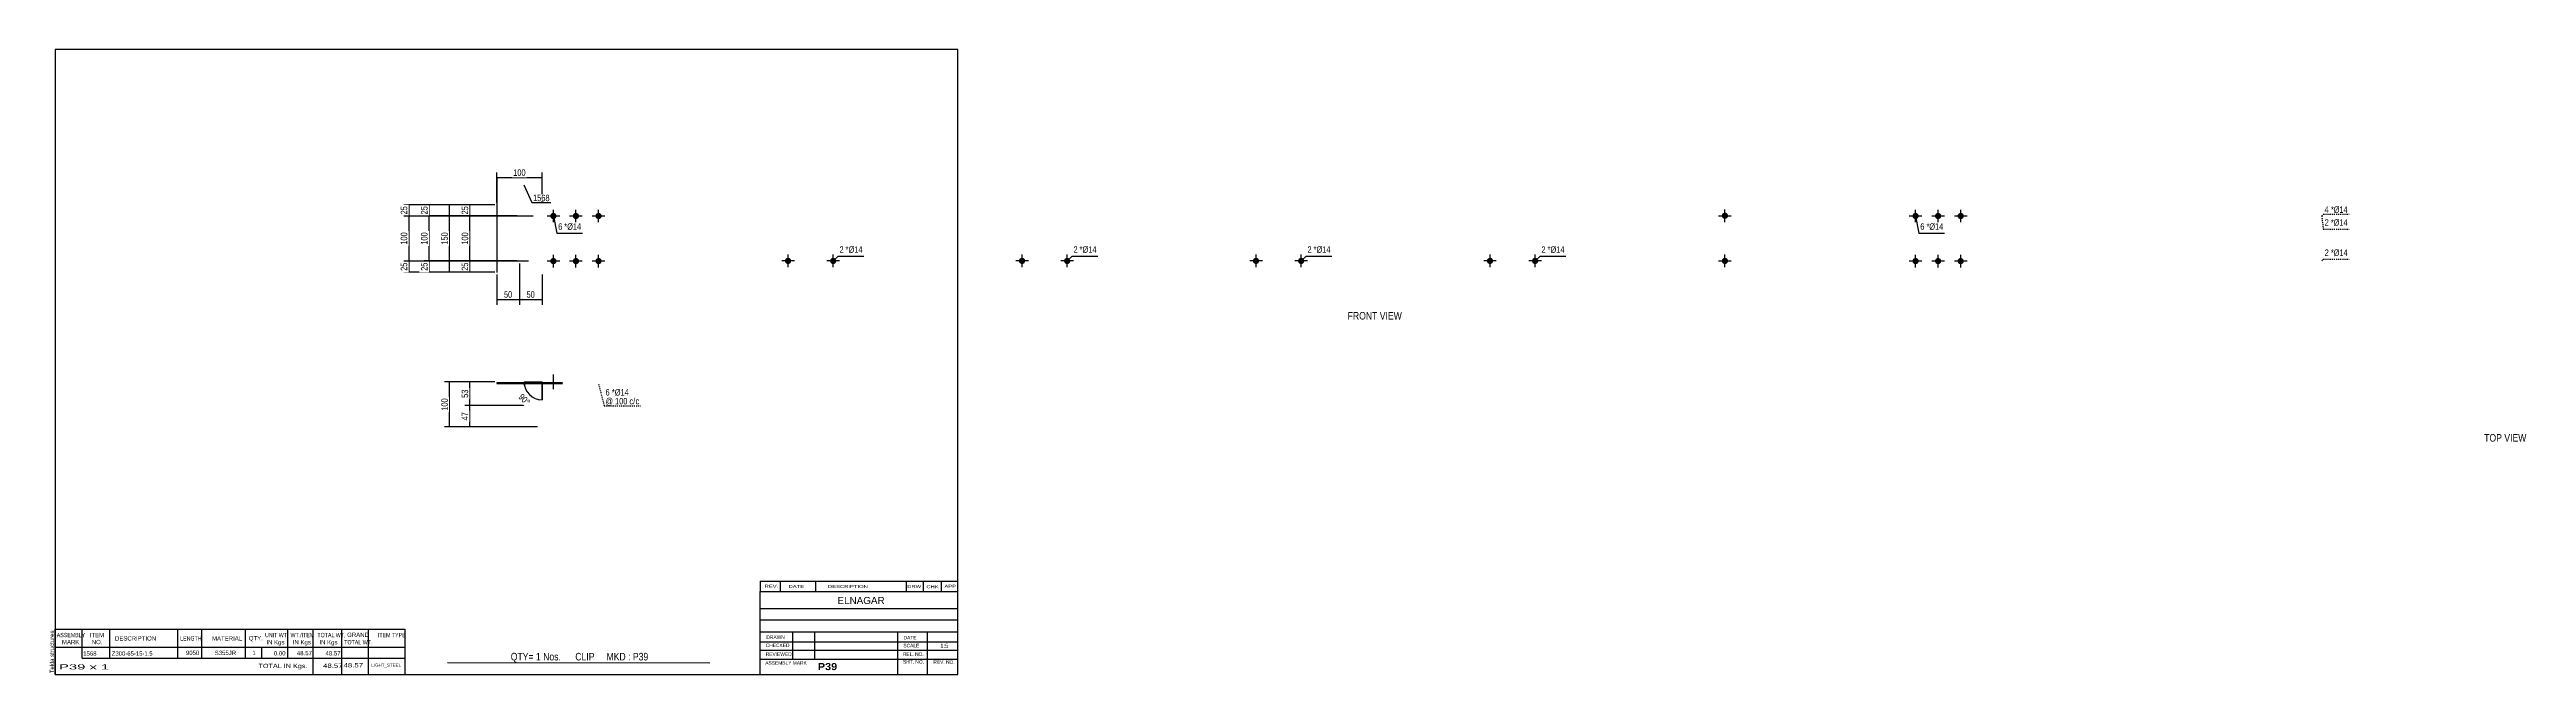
# Model space of a CAD drawing. Header units: millimetres. Extents: x 2 to 2006, y 5 to 282.
# Drawn here: x 2 to 1100, y 5 to 282 of the extents above; entities that cross this region are included whole.
import ezdxf

# ---------------------------------------------------------------- set-up
doc = ezdxf.new("R2010")
doc.units = ezdxf.units.MM
doc.linetypes.add('DXK_LINE_DOT4', pattern=[0.9408, 0.4704, -0.4704])
doc.styles.add('Arial', font='ARIAL.TTF', dxfattribs={"height": 0.2})
doc.styles.add('Arial Bold', font='ARIALBD.TTF', dxfattribs={"height": 0.2})
doc.styles.add('Arial Narrow', font='ARIALN.TTF', dxfattribs={"height": 0.2})

# ---------------------------------------------------------------- blocks, each defined once
blk = doc.blocks.new('Unknown-627397058-2559')
at = {"color": 5, "linetype": 'Continuous'}
for p, q in [((405, 282), (5, 282)), ((5, 282), (5, 5)), ((405, 5), (405, 282)), ((5, 5), (405, 5))]:
    blk.add_line(p, q, dxfattribs=at)
at = {"color": 174, "linetype": 'Continuous', "style": 'Arial'}
blk.add_text('Tekla structures', height=1.91, rotation=90, dxfattribs=at).set_placement((4.5, 5.5))
blk = doc.blocks.new('Unknown-627397058-11 - 2092')
at = {"color": 0, "linetype": 'Continuous'}
blk.add_wipeout([(601.9, 162.3), (601.9, 165.8), (577.8, 165.8), (577.8, 162.3)], dxfattribs=at)
at = {"color": 96, "linetype": 'Continuous', "style": 'Arial Narrow'}
blk.add_text('FRONT VIEW', height=3.34, dxfattribs=at).set_placement((577.8, 162.3))
blk = doc.blocks.new('Unknown-627397058-12 - 2114')
at = {"color": 0, "linetype": 'Continuous'}
blk.add_wipeout([(1100.2, 108.2), (1100.2, 111.7), (1081.5, 111.7), (1081.5, 108.2)], dxfattribs=at)
at = {"color": 96, "linetype": 'Continuous', "style": 'Arial Narrow'}
blk.add_text('TOP VIEW', height=3.34, dxfattribs=at).set_placement((1081.5, 108.2))
blk = doc.blocks.new('Bolt-627397058-2629 - 2092')
at = {"linetype": 'Continuous'}
for points in [[(828.1, 208.2, -1), (830.9, 208.2, -1)], [(838.1, 208.2, -1), (840.9, 208.2, -1)], [(848.1, 208.2, -1), (850.9, 208.2, -1)], [(828.1, 188.2, -1), (830.9, 188.2, -1)], [(838.1, 188.2, -1), (840.9, 188.2, -1)], [(848.1, 188.2, -1), (850.9, 188.2, -1)]]:
    blk.add_hatch(color=3, dxfattribs=at).paths.add_polyline_path(points)
at = {"color": 3, "linetype": 'Continuous'}
for p, q in [((829.5, 205.4), (829.5, 211)), ((839.5, 205.4), (839.5, 211)), ((849.5, 205.4), (849.5, 211)), ((832.3, 208.2), (826.7, 208.2)), ((842.3, 208.2), (836.7, 208.2)), ((852.3, 208.2), (846.7, 208.2)), ((832.3, 188.2), (826.7, 188.2)), ((829.5, 185.4), (829.5, 191)), ((842.3, 188.2), (836.7, 188.2)), ((839.5, 185.4), (839.5, 191)), ((852.3, 188.2), (846.7, 188.2)), ((849.5, 185.4), (849.5, 191))]:
    blk.add_line(p, q, dxfattribs=at)
blk = doc.blocks.new('Part-627397058-2624 - 2092')
at = {"color": 2, "linetype": 'Continuous'}
blk.add_line((200.8, 225), (200.8, 183.1), dxfattribs=at)
blk = doc.blocks.new('Bolt-627397058-2625 - 2092')
at = {"linetype": 'Continuous'}
for points in [[(640.9, 186.9, -1), (640.9, 189.7, -1)], [(660.9, 186.9, -1), (660.9, 189.7, -1)]]:
    blk.add_hatch(color=3, dxfattribs=at).paths.add_polyline_path(points)
at = {"color": 3, "linetype": 'Continuous'}
for p, q in [((643.7, 188.3), (638.1, 188.3)), ((640.9, 185.5), (640.9, 191.1)), ((663.7, 188.3), (658.1, 188.3)), ((660.9, 185.5), (660.9, 191.1))]:
    blk.add_line(p, q, dxfattribs=at)
blk = doc.blocks.new('Bolt-627397058-2626 - 2092')
at = {"linetype": 'Continuous'}
for points in [[(537.2, 186.9, -1), (537.2, 189.7, -1)], [(557.2, 186.9, -1), (557.2, 189.7, -1)]]:
    blk.add_hatch(color=3, dxfattribs=at).paths.add_polyline_path(points)
at = {"color": 3, "linetype": 'Continuous'}
for p, q in [((540, 188.3), (534.4, 188.3)), ((537.2, 185.5), (537.2, 191.1)), ((560, 188.3), (554.4, 188.3)), ((557.2, 185.5), (557.2, 191.1))]:
    blk.add_line(p, q, dxfattribs=at)
blk = doc.blocks.new('Bolt-627397058-2627 - 2092')
at = {"linetype": 'Continuous'}
for points in [[(433.5, 186.9, -1), (433.5, 189.7, -1)], [(453.5, 186.9, -1), (453.5, 189.7, -1)]]:
    blk.add_hatch(color=3, dxfattribs=at).paths.add_polyline_path(points)
at = {"color": 3, "linetype": 'Continuous'}
for p, q in [((436.3, 188.3), (430.7, 188.3)), ((433.5, 185.5), (433.5, 191.1)), ((456.3, 188.3), (450.7, 188.3)), ((453.5, 185.5), (453.5, 191.1))]:
    blk.add_line(p, q, dxfattribs=at)
blk = doc.blocks.new('Bolt-627397058-2628 - 2092')
at = {"linetype": 'Continuous'}
for points in [[(329.8, 186.9, -1), (329.8, 189.7, -1)], [(349.8, 186.9, -1), (349.8, 189.7, -1)]]:
    blk.add_hatch(color=3, dxfattribs=at).paths.add_polyline_path(points)
at = {"color": 3, "linetype": 'Continuous'}
for p, q in [((332.6, 188.3), (327, 188.3)), ((329.8, 185.5), (329.8, 191.1)), ((352.6, 188.3), (347, 188.3)), ((349.8, 185.5), (349.8, 191.1))]:
    blk.add_line(p, q, dxfattribs=at)
blk = doc.blocks.new('Bolt-627397058-2630 - 2092')
at = {"linetype": 'Continuous'}
blk.add_hatch(color=3, dxfattribs=at).paths.add_polyline_path([(743.6, 208.3, -1), (746.4, 208.3, -1)])
at = {"color": 3, "linetype": 'Continuous'}
for p, q in [((745, 205.5), (745, 211.1)), ((742.2, 208.3), (747.8, 208.3))]:
    blk.add_line(p, q, dxfattribs=at)
blk = doc.blocks.new('Bolt-627397058-2631 - 2092')
at = {"linetype": 'Continuous'}
blk.add_hatch(color=3, dxfattribs=at).paths.add_polyline_path([(743.6, 188.3, -1), (746.4, 188.3, -1)])
at = {"color": 3, "linetype": 'Continuous'}
for p, q in [((742.2, 188.3), (747.8, 188.3)), ((745, 185.5), (745, 191.1))]:
    blk.add_line(p, q, dxfattribs=at)
blk = doc.blocks.new('Bolt-627397058-2632 - 2092')
at = {"linetype": 'Continuous'}
for points in [[(224.4, 208.2, -1), (227.2, 208.2, -1)], [(234.4, 208.2, -1), (237.2, 208.2, -1)], [(244.4, 208.2, -1), (247.2, 208.2, -1)], [(224.4, 188.2, -1), (227.2, 188.2, -1)], [(234.4, 188.2, -1), (237.2, 188.2, -1)], [(244.4, 188.2, -1), (247.2, 188.2, -1)]]:
    blk.add_hatch(color=3, dxfattribs=at).paths.add_polyline_path(points)
at = {"color": 3, "linetype": 'Continuous'}
for p, q in [((225.8, 205.4), (225.8, 211)), ((235.8, 205.4), (235.8, 211)), ((245.8, 205.4), (245.8, 211)), ((228.6, 208.2), (223, 208.2)), ((238.6, 208.2), (233, 208.2)), ((248.6, 208.2), (243, 208.2)), ((228.6, 188.2), (223, 188.2)), ((225.8, 185.4), (225.8, 191)), ((238.6, 188.2), (233, 188.2)), ((235.8, 185.4), (235.8, 191)), ((248.6, 188.2), (243, 188.2)), ((245.8, 185.4), (245.8, 191))]:
    blk.add_line(p, q, dxfattribs=at)
blk = doc.blocks.new('Bolt-627397058-2641 - 2114')
at = {"linetype": 'Continuous'}
blk.add_hatch(color=3, dxfattribs=at).paths.add_polyline_path([(227.2, 134.3), (224.4, 134.3), (224.4, 134), (227.2, 134)])
blk.add_hatch(color=3, dxfattribs=at).paths.add_polyline_path([(227.2, 134.3), (224.4, 134.3), (224.4, 134), (227.2, 134)])
at = {"color": 3, "linetype": 'Continuous'}
for p, q in [((224.4, 134), (224.4, 134.3)), ((224.4, 134), (224.4, 134.3)), ((225.8, 131.4), (225.8, 138)), ((225.8, 131.4), (225.8, 138)), ((227.2, 134), (227.2, 134.3)), ((227.2, 134), (227.2, 134.3))]:
    blk.add_line(p, q, dxfattribs=at)
blk = doc.blocks.new('Part-627397058-2633 - 2114')
at = {"linetype": 'Continuous'}
h = blk.add_hatch(dxfattribs=at)
h.set_pattern_fill('', scale=0.3, style=0, pattern_type=0)
h.set_pattern_definition([(45, (229.882, 134.3389), (-0.67352, 0.67352), [])])
h.paths.add_polyline_path([(229.9, 134), (229.9, 134.3), (200.8, 134.3), (200.8, 134)])
at = {"color": 2, "linetype": 'Continuous'}
for p, q in [((229.9, 134.3), (200.8, 134.3)), ((200.8, 134.3), (200.8, 134)), ((200.8, 134), (229.9, 134))]:
    blk.add_line(p, q, dxfattribs=at)
blk = doc.blocks.new('StraightDimension-627397058-2122 - 2092')
at = {"linetype": 'Continuous'}
for points in [[(202.3, 171), (200.8, 171.2), (202.3, 171.5)], [(209.3, 171.5), (210.8, 171.2), (209.3, 171)]]:
    blk.add_hatch(color=7, dxfattribs=at).paths.add_polyline_path(points)
at = {"color": 7, "linetype": 'Continuous'}
for p, q in [((210.8, 187.2), (210.8, 168.8)), ((200.8, 182.3), (200.8, 168.8)), ((200.8, 171.2), (210.8, 171.2))]:
    blk.add_line(p, q, dxfattribs=at)
at = {"color": 0}
blk.add_wipeout([(208.2, 171.4), (208.2, 175.6), (203.3, 175.6), (203.3, 171.4)], dxfattribs=at)
at = {"color": 3, "style": 'Arial Narrow'}
blk.add_text('50', height=2.86, dxfattribs=at).set_placement((203.9, 172))
blk = doc.blocks.new('StraightDimension-627397058-2168 - 2092')
at = {"linetype": 'Continuous'}
for points in [[(161.5, 186.7), (161.8, 188.2), (162, 186.7)], [(162, 184.8), (161.8, 183.3), (161.5, 184.8)]]:
    blk.add_hatch(color=7, dxfattribs=at).paths.add_polyline_path(points)
at = {"color": 7, "linetype": 'Continuous'}
for p, q in [((209.8, 188.2), (159.5, 188.2)), ((161.8, 183.3), (161.8, 188.2)), ((199.8, 183.3), (159.5, 183.3))]:
    blk.add_line(p, q, dxfattribs=at)
at = {"color": 0}
blk.add_wipeout([(161.6, 188.2), (157.4, 188.2), (157.4, 183.3), (161.6, 183.3)], dxfattribs=at)
at = {"color": 3, "style": 'Arial Narrow'}
blk.add_text('25', height=2.86, rotation=90.0002, dxfattribs=at).set_placement((161, 183.9))
blk = doc.blocks.new('StraightDimension-627397058-2121 - 2092')
at = {"linetype": 'Continuous'}
for points in [[(212.3, 171), (210.8, 171.2), (212.3, 171.5)], [(219.3, 171.5), (220.8, 171.2), (219.3, 171)]]:
    blk.add_hatch(color=7, dxfattribs=at).paths.add_polyline_path(points)
at = {"color": 7, "linetype": 'Continuous'}
for p, q in [((210.8, 187.2), (210.8, 168.8)), ((220.8, 182.3), (220.8, 168.8)), ((210.8, 171.2), (220.8, 171.2))]:
    blk.add_line(p, q, dxfattribs=at)
at = {"color": 0}
blk.add_wipeout([(218.2, 171.4), (218.2, 175.6), (213.3, 175.6), (213.3, 171.4)], dxfattribs=at)
at = {"color": 3, "style": 'Arial Narrow'}
blk.add_text('50', height=2.86, dxfattribs=at).set_placement((213.9, 172))
blk = doc.blocks.new('StraightDimension-627397058-2137 - 2092')
at = {"linetype": 'Continuous'}
for points in [[(188.5, 206.7), (188.8, 208.2), (189, 206.7)], [(189, 189.7), (188.8, 188.2), (188.5, 189.7)]]:
    blk.add_hatch(color=7, dxfattribs=at).paths.add_polyline_path(points)
at = {"color": 7, "linetype": 'Continuous'}
for p, q in [((216.8, 208.2), (186.5, 208.2)), ((188.8, 188.2), (188.8, 208.2)), ((214.7, 188.2), (186.5, 188.2))]:
    blk.add_line(p, q, dxfattribs=at)
at = {"color": 0}
blk.add_wipeout([(188.6, 201.6), (184.4, 201.6), (184.4, 194.9), (188.6, 194.9)], dxfattribs=at)
at = {"color": 3, "style": 'Arial Narrow'}
blk.add_text('100', height=2.86, rotation=90.0002, dxfattribs=at).set_placement((188, 195.5))
blk = doc.blocks.new('StraightDimension-627397058-2132 - 2092')
at = {"linetype": 'Continuous'}
for points in [[(202.3, 225), (200.8, 225.2), (202.3, 225.5)], [(219.3, 225.5), (220.8, 225.2), (219.3, 225)]]:
    blk.add_hatch(color=7, dxfattribs=at).paths.add_polyline_path(points)
at = {"color": 7, "linetype": 'Continuous'}
for p, q in [((200.8, 214.2), (200.8, 227.5)), ((200.8, 225.2), (220.8, 225.2)), ((220.8, 214.2), (220.8, 227.5))]:
    blk.add_line(p, q, dxfattribs=at)
at = {"color": 0}
blk.add_wipeout([(214.1, 225.4), (214.1, 229.6), (207.4, 229.6), (207.4, 225.4)], dxfattribs=at)
at = {"color": 3, "style": 'Arial Narrow'}
blk.add_text('100', height=2.86, dxfattribs=at).set_placement((208, 226))
blk = doc.blocks.new('StraightDimension-627397058-2153 - 2092')
at = {"linetype": 'Continuous'}
for points in [[(170.5, 206.8), (170.8, 208.3), (171, 206.8)], [(171, 189.8), (170.8, 188.3), (170.5, 189.8)]]:
    blk.add_hatch(color=7, dxfattribs=at).paths.add_polyline_path(points)
at = {"color": 7, "linetype": 'Continuous'}
for p, q in [((209.8, 208.3), (168.5, 208.3)), ((170.8, 188.3), (170.8, 208.3)), ((209.8, 188.3), (168.5, 188.3))]:
    blk.add_line(p, q, dxfattribs=at)
at = {"color": 0}
blk.add_wipeout([(170.6, 201.6), (166.4, 201.6), (166.4, 194.9), (170.6, 194.9)], dxfattribs=at)
at = {"color": 3, "style": 'Arial Narrow'}
blk.add_text('100', height=2.86, rotation=90.0002, dxfattribs=at).set_placement((170, 195.5))
blk = doc.blocks.new('StraightDimension-627397058-2136 - 2092')
at = {"linetype": 'Continuous'}
for points in [[(188.5, 211.8), (188.8, 213.2), (189, 211.8)], [(189, 209.7), (188.8, 208.2), (188.5, 209.7)]]:
    blk.add_hatch(color=7, dxfattribs=at).paths.add_polyline_path(points)
at = {"color": 7, "linetype": 'Continuous'}
for p, q in [((199.8, 213.2), (186.5, 213.2)), ((188.8, 208.2), (188.8, 213.2)), ((216.8, 208.2), (186.5, 208.2))]:
    blk.add_line(p, q, dxfattribs=at)
at = {"color": 0}
blk.add_wipeout([(188.6, 213.2), (184.4, 213.2), (184.4, 208.3), (188.6, 208.3)], dxfattribs=at)
at = {"color": 3, "style": 'Arial Narrow'}
blk.add_text('25', height=2.86, rotation=90.0002, dxfattribs=at).set_placement((188, 208.9))
blk = doc.blocks.new('StraightDimension-627397058-2138 - 2092')
at = {"linetype": 'Continuous'}
for points in [[(188.5, 186.7), (188.8, 188.2), (189, 186.7)], [(189, 184.8), (188.8, 183.3), (188.5, 184.8)]]:
    blk.add_hatch(color=7, dxfattribs=at).paths.add_polyline_path(points)
at = {"color": 7, "linetype": 'Continuous'}
for p, q in [((214.7, 188.2), (186.5, 188.2)), ((188.8, 183.3), (188.8, 188.2)), ((199.8, 183.3), (186.5, 183.3))]:
    blk.add_line(p, q, dxfattribs=at)
at = {"color": 0}
blk.add_wipeout([(188.6, 188.2), (184.4, 188.2), (184.4, 183.3), (188.6, 183.3)], dxfattribs=at)
at = {"color": 3, "style": 'Arial Narrow'}
blk.add_text('25', height=2.86, rotation=90.0002, dxfattribs=at).set_placement((188, 183.9))
blk = doc.blocks.new('StraightDimension-627397058-2148 - 2092')
at = {"linetype": 'Continuous'}
for points in [[(179.5, 211.8), (179.8, 213.2), (180, 211.8)], [(180, 184.8), (179.8, 183.3), (179.5, 184.8)]]:
    blk.add_hatch(color=7, dxfattribs=at).paths.add_polyline_path(points)
at = {"color": 7, "linetype": 'Continuous'}
for p, q in [((199.8, 213.2), (177.5, 213.2)), ((179.8, 183.3), (179.8, 213.2)), ((199.8, 183.3), (177.5, 183.3))]:
    blk.add_line(p, q, dxfattribs=at)
at = {"color": 0}
blk.add_wipeout([(179.6, 201.6), (175.4, 201.6), (175.4, 194.9), (179.6, 194.9)], dxfattribs=at)
at = {"color": 3, "style": 'Arial Narrow'}
blk.add_text('150', height=2.86, rotation=90.0002, dxfattribs=at).set_placement((179, 195.5))
blk = doc.blocks.new('StraightDimension-627397058-2152 - 2092')
at = {"linetype": 'Continuous'}
for points in [[(170.5, 211.8), (170.8, 213.2), (171, 211.8)], [(171, 209.8), (170.8, 208.3), (170.5, 209.8)]]:
    blk.add_hatch(color=7, dxfattribs=at).paths.add_polyline_path(points)
at = {"color": 7, "linetype": 'Continuous'}
for p, q in [((199.8, 213.2), (168.5, 213.2)), ((170.8, 208.3), (170.8, 213.2)), ((209.8, 208.3), (168.5, 208.3))]:
    blk.add_line(p, q, dxfattribs=at)
at = {"color": 0}
blk.add_wipeout([(170.6, 213.2), (166.4, 213.2), (166.4, 208.3), (170.6, 208.3)], dxfattribs=at)
at = {"color": 3, "style": 'Arial Narrow'}
blk.add_text('25', height=2.86, rotation=90.0002, dxfattribs=at).set_placement((170, 208.9))
blk = doc.blocks.new('StraightDimension-627397058-2154 - 2092')
at = {"linetype": 'Continuous'}
for points in [[(170.5, 186.8), (170.8, 188.3), (171, 186.8)], [(171, 184.8), (170.8, 183.3), (170.5, 184.8)]]:
    blk.add_hatch(color=7, dxfattribs=at).paths.add_polyline_path(points)
at = {"color": 7, "linetype": 'Continuous'}
for p, q in [((209.8, 188.3), (168.5, 188.3)), ((170.8, 183.3), (170.8, 188.3)), ((199.8, 183.3), (168.5, 183.3))]:
    blk.add_line(p, q, dxfattribs=at)
at = {"color": 0}
blk.add_wipeout([(170.6, 188.2), (166.4, 188.2), (166.4, 183.3), (170.6, 183.3)], dxfattribs=at)
at = {"color": 3, "style": 'Arial Narrow'}
blk.add_text('25', height=2.86, rotation=90.0002, dxfattribs=at).set_placement((170, 183.9))
blk = doc.blocks.new('StraightDimension-627397058-2166 - 2092')
at = {"linetype": 'Continuous'}
for points in [[(161.5, 211.8), (161.8, 213.2), (162, 211.8)], [(162, 209.7), (161.8, 208.2), (161.5, 209.7)]]:
    blk.add_hatch(color=7, dxfattribs=at).paths.add_polyline_path(points)
at = {"color": 7, "linetype": 'Continuous'}
for p, q in [((199.8, 213.2), (159.5, 213.2)), ((161.8, 208.2), (161.8, 213.2)), ((209.8, 208.2), (159.5, 208.2))]:
    blk.add_line(p, q, dxfattribs=at)
at = {"color": 0}
blk.add_wipeout([(161.6, 213.2), (157.4, 213.2), (157.4, 208.3), (161.6, 208.3)], dxfattribs=at)
at = {"color": 3, "style": 'Arial Narrow'}
blk.add_text('25', height=2.86, rotation=90.0002, dxfattribs=at).set_placement((161, 208.9))
blk = doc.blocks.new('StraightDimension-627397058-2167 - 2092')
at = {"linetype": 'Continuous'}
for points in [[(161.5, 206.7), (161.8, 208.2), (162, 206.7)], [(162, 189.7), (161.8, 188.2), (161.5, 189.7)]]:
    blk.add_hatch(color=7, dxfattribs=at).paths.add_polyline_path(points)
at = {"color": 7, "linetype": 'Continuous'}
for p, q in [((209.8, 208.2), (159.5, 208.2)), ((161.8, 188.2), (161.8, 208.2)), ((209.8, 188.2), (159.5, 188.2))]:
    blk.add_line(p, q, dxfattribs=at)
at = {"color": 0}
blk.add_wipeout([(161.6, 201.6), (157.4, 201.6), (157.4, 194.9), (161.6, 194.9)], dxfattribs=at)
at = {"color": 3, "style": 'Arial Narrow'}
blk.add_text('100', height=2.86, rotation=90.0002, dxfattribs=at).set_placement((161, 195.5))
blk = doc.blocks.new('StraightDimension-627397058-2188 - 2114')
at = {"linetype": 'Continuous'}
for points in [[(179.5, 133.2), (179.8, 134.7), (180, 133.2)], [(180, 116.2), (179.8, 114.7), (179.5, 116.2)]]:
    blk.add_hatch(color=7, dxfattribs=at).paths.add_polyline_path(points)
at = {"color": 7, "linetype": 'Continuous'}
for p, q in [((199.8, 134.7), (177.5, 134.7)), ((179.8, 114.7), (179.8, 134.7)), ((218.8, 114.7), (177.5, 114.7))]:
    blk.add_line(p, q, dxfattribs=at)
at = {"color": 0}
blk.add_wipeout([(179.6, 128), (175.4, 128), (175.4, 121.3), (179.6, 121.3)], dxfattribs=at)
at = {"color": 3, "style": 'Arial Narrow'}
blk.add_text('100', height=2.86, rotation=90.0002, dxfattribs=at).set_placement((179, 121.9))
blk = doc.blocks.new('StraightDimension-627397058-2178 - 2114')
at = {"linetype": 'Continuous'}
for points in [[(188.5, 133.2), (188.8, 134.7), (189, 133.2)], [(189, 125.7), (188.8, 124.2), (188.5, 125.7)]]:
    blk.add_hatch(color=7, dxfattribs=at).paths.add_polyline_path(points)
at = {"color": 7, "linetype": 'Continuous'}
for p, q in [((199.8, 134.7), (186.5, 134.7)), ((188.8, 124.2), (188.8, 134.7)), ((214.7, 124.2), (186.5, 124.2))]:
    blk.add_line(p, q, dxfattribs=at)
at = {"color": 0}
blk.add_wipeout([(188.6, 131.9), (184.4, 131.9), (184.4, 127), (188.6, 127)], dxfattribs=at)
at = {"color": 3, "style": 'Arial Narrow'}
blk.add_text('53', height=2.86, rotation=90.0002, dxfattribs=at).set_placement((188, 127.6))
blk = doc.blocks.new('StraightDimension-627397058-2179 - 2114')
at = {"linetype": 'Continuous'}
for points in [[(188.5, 122.7), (188.8, 124.2), (189, 122.7)], [(189, 116.2), (188.8, 114.7), (188.5, 116.2)]]:
    blk.add_hatch(color=7, dxfattribs=at).paths.add_polyline_path(points)
at = {"color": 7, "linetype": 'Continuous'}
for p, q in [((214.7, 124.2), (186.5, 124.2)), ((188.8, 114.7), (188.8, 124.2)), ((218.8, 114.7), (186.5, 114.7))]:
    blk.add_line(p, q, dxfattribs=at)
at = {"color": 0}
blk.add_wipeout([(188.6, 121.9), (184.4, 121.9), (184.4, 117), (188.6, 117)], dxfattribs=at)
at = {"color": 3, "style": 'Arial Narrow'}
blk.add_text('47', height=2.86, rotation=90.0002, dxfattribs=at).set_placement((188, 117.6))
blk = doc.blocks.new('AngleDimension-627397058-2592 - 2114')
at = {"linetype": 'Continuous'}
for points in [[(212.5, 133.2), (212.8, 134.7), (213, 133.2)], [(219.3, 126.9), (220.8, 126.7), (219.3, 126.4)]]:
    blk.add_hatch(color=7, dxfattribs=at).paths.add_polyline_path(points)
at = {"color": 7, "linetype": 'Continuous'}
for p, q in [((212.8, 134.7), (220.8, 134.7)), ((220.8, 126.7), (220.8, 134.7)), ((220.8, 133.7), (220.8, 126.7))]:
    blk.add_line(p, q, dxfattribs=at)
blk.add_arc((220.8, 134.7), 7.99, 180, 270, dxfattribs=at)
at = {"color": 0}
blk.add_wipeout([(213.8, 123.1), (216.7, 126.1), (212.2, 130.7), (209.2, 127.7)], dxfattribs=at)
at = {"color": 3, "style": 'Arial Narrow'}
blk.add_text('90°', height=2.86, rotation=-45.0001, dxfattribs=at).set_placement((210.1, 127.7))
blk = doc.blocks.new('CBS_BOM-627397058-2989')
at = {"color": 7, "linetype": 'Continuous'}
for p, q in [((5, 17), (5, 25)), ((5, 25), (159.9, 25)), ((17, 17), (17, 25)), ((29.2, 17), (29.2, 25)), ((59.3, 17), (59.3, 25)), ((70, 17), (70, 25)), ((89.3, 17), (89.3, 25)), ((108.1, 17), (108.1, 25)), ((119.3, 17), (119.3, 25)), ((132.1, 17), (132.1, 25)), ((143.9, 17), (143.9, 25)), ((159.9, 25), (159.9, 17)), ((5, 17), (159.9, 17)), ((5, 12.2), (5, 17)), ((5, 5), (5, 12.1)), ((17, 12.2), (17, 17)), ((17, 12.2), (159.9, 12.2)), ((29.2, 12.2), (29.2, 17)), ((59.3, 12.2), (59.3, 17)), ((70, 12.2), (70, 17)), ((89.3, 12.2), (89.3, 17)), ((96.6, 12.2), (96.6, 17)), ((108.1, 12.2), (108.1, 17)), ((119.3, 12.2), (119.3, 17)), ((119.3, 5), (119.3, 12.1)), ((132.1, 12.2), (132.1, 17)), ((132.1, 5), (132.1, 12.1)), ((143.9, 12.2), (143.9, 17)), ((143.9, 5), (143.9, 12.1)), ((159.9, 17), (159.9, 12.2)), ((159.9, 12.2), (159.9, 5)), ((5, 5), (159.9, 5))]:
    blk.add_line(p, q, dxfattribs=at)
at = {"color": 3, "linetype": 'Continuous', "style": 'Arial'}
for s, width, p in [('ASSEMBLY', 0.7, (5.7, 21.5)), ('ITEM', 0.8, (20.3, 21.5)), ('DESCRIPTION', 0.8, (31.5, 20)), ('LENGTH', 0.7, (60.4, 20)), ('QTY.', 0.8, (90.8, 20.1)), ('UNIT WT.', 0.7, (98, 21.5)), ('WT./ITEM', 0.7, (109.3, 21.5)), ('TOTAL WT.', 0.7, (121.2, 21.5)), ('GRAND', 0.8, (134.4, 21.6)), ('ITEM TYPE', 0.7, (148, 21.5)), ('MARK', 0.8, (8, 18.4)), ('NO.', 0.8, (21.2, 18.4)), ('MATERIAL', 0.8, (74.5, 20)), ('IN Kgs', 0.8, (98.6, 18.3)), ('IN Kgs', 0.8, (110.3, 18.3)), ('IN Kgs', 0.8, (122.1, 18.3)), ('TOTAL WT.', 0.7, (133.1, 18.3))]:
    blk.add_text(s, height=1.91, dxfattribs=dict(at, width=width)).set_placement(p)
at = {"color": 7, "linetype": 'Continuous', "style": 'Arial'}
for s, width, p in [('1568', 0.8, (17.4, 13.3)), ('Z300-65-15-1.5', 0.9, (30.1, 13.3)), ('9050', 0.85, (63, 13.6)), ('S355JR', 0.8, (75.7, 13.6))]:
    blk.add_text(s, height=1.91, dxfattribs=dict(at, width=width)).set_placement(p)
for s, p in [('1', (92.4, 13.6)), ('0.00', (101.9, 13.4)), ('48.57', (112.1, 13.5)), ('48.57', (124.8, 13.4))]:
    blk.add_text(s, height=1.91, dxfattribs=at).set_placement(p)
at = {"color": 6, "linetype": 'Continuous', "style": 'Arial'}
for s, height, width, p in [('P39 x 1', 2.29, 2.05, (6.7, 7.2)), ('TOTAL IN Kgs.', 1.91, 1.2, (95.1, 7.8)), ('48.57', 1.91, 1.3, (123.7, 7.9)), ('48.57', 1.91, 1.3, (132.8, 8.1))]:
    blk.add_text(s, height=height, dxfattribs=dict(at, width=width)).set_placement(p)
blk.add_text('LIGHT_STEEL', height=1.414, dxfattribs=at).set_placement((145.1, 8.4))
blk = doc.blocks.new('CBS_CALLOFF-627397058-2990')
at = {"color": 7, "linetype": 'Continuous'}
blk.add_line((178.9, 10.3), (295.1, 10.2), dxfattribs=at)
at = {"color": 3, "linetype": 'Continuous', "style": 'Arial Narrow'}
blk.add_text('QTY= 1 Nos.      CLIP     MKD : P39', height=3.34, dxfattribs=at).set_placement((206.9, 11.2))
blk = doc.blocks.new('CBS_NAME_BLOG-627397058-2991')
at = {"color": 7, "linetype": 'Continuous'}
for p, q in [((317.4, 41.8), (404.9, 41.8)), ((317.4, 5), (317.4, 41.7)), ((317.4, 34.2), (404.9, 34.2)), ((317.4, 23.8), (404.9, 23.8)), ((317.5, 29.2), (405, 29.2)), ((331.9, 11.7), (331.9, 23.8)), ((341.6, 11.7), (341.6, 23.8)), ((378.5, 5), (378.5, 23.8)), ((391.6, 5), (391.6, 23.8)), ((317.4, 19.5), (405, 19.5)), ((317.4, 15.7), (404.9, 15.7)), ((317.4, 11.7), (404.9, 11.7)), ((317.4, 5), (405, 5))]:
    blk.add_line(p, q, dxfattribs=at)
at = {"color": 3, "linetype": 'Continuous', "style": 'Arial'}
blk.add_text('ELNAGAR', height=3.13, dxfattribs=at).set_placement((351.7, 36.2))
at = {"color": 3, "linetype": 'Continuous'}
for s, height, style, width, p in [('DRAWN', 1.57, 'Arial', 0.9, (320.2, 20.7)), ('DATE', 1.57, 'Arial', 0.9, (381, 20.5)), ('CHECKED', 1.57, 'Arial', 0.9, (319.9, 17.1)), ('REVIEWED', 1.57, 'Arial', 0.9, (319.9, 13.2)), ('SHT. NO.', 1.57, 'Arial', 0.9, (380.7, 9.8)), ('SCALE', 1.57, 'Arial', 0.9, (380.9, 17)), ('REL. NO.', 1.57, 'Arial', 0.9, (380.7, 13.2)), ('REV. NO.', 1.57, 'Arial', 0.9, (394.2, 9.7)), ('1:5', 1.96, 'Arial Narrow', 0.9, (397.3, 16.7)), ('ASSEMBLY MARK', 1.566, 'Arial', 0.9, (319.7, 9.3)), ('P39', 3.13, 'Arial Bold', 1.1, (343, 6.9))]:
    blk.add_text(s, height=height, dxfattribs=dict(at, style=style, width=width)).set_placement(p)
blk = doc.blocks.new('CBS_REVISION-627397058-2992')
at = {"color": 7, "linetype": 'Continuous'}
for p, q in [((317.5, 46.4), (405, 46.4)), ((317.5, 46.4), (317.5, 41.8)), ((326.3, 46.4), (326.3, 41.8)), ((341.9, 46.4), (341.9, 41.8)), ((382.1, 46.4), (382.1, 41.8)), ((389.7, 46.4), (389.7, 41.8)), ((397.6, 46.4), (397.6, 41.8)), ((317.5, 41.8), (405, 41.8))]:
    blk.add_line(p, q, dxfattribs=at)
at = {"color": 7, "style": 'Arial Narrow', "width": 1.7}
for s, height, p in [('REV.', 1.33, (319.4, 43.4)), ('DATE', 1.33, (330, 43.3)), ('DESCRIPTION', 1.326, (347.5, 43.3)), ('DRW', 1.33, (382.6, 43.3)), ('CHK', 1.33, (391.1, 43.2)), ('APP', 1.33, (399.1, 43.4))]:
    blk.add_text(s, height=height, dxfattribs=at).set_placement(p)
blk = doc.blocks.new('Mark-627397058-2642 - 2092')
at = {"color": 0}
blk.add_wipeout([(224.1, 214.8), (224.1, 217.8), (216.8, 217.8), (216.8, 214.8)], dxfattribs=at)
blk.add_wipeout([(224.1, 214.8), (224.1, 217.8), (216.8, 217.8), (216.8, 214.8)], dxfattribs=at)
at = {"color": 7, "linetype": 'Continuous'}
for p, q in [((212.7, 222), (216.2, 214.2)), ((216.2, 214.2), (224.7, 214.2))]:
    blk.add_line(p, q, dxfattribs=at)
at = {"color": 3, "style": 'Arial Narrow'}
blk.add_text('1568', height=2.86, dxfattribs=at).set_placement((216.8, 214.8))
blk = doc.blocks.new('Mark-627397058-2645 - 2092')
at = {"color": 0}
blk.add_wipeout([(1012.7, 203.9), (1012.7, 206.9), (1010.8, 206.9), (1010.8, 203.9)], dxfattribs=at)
blk.add_wipeout([(1012.7, 203.9), (1012.7, 206.9), (1010.8, 206.9), (1010.8, 203.9)], dxfattribs=at)
blk.add_wipeout([(1014.8, 203.9), (1014.8, 206.9), (1013.6, 206.9), (1013.6, 203.9)], dxfattribs=at)
blk.add_wipeout([(1014.8, 203.9), (1014.8, 206.9), (1013.6, 206.9), (1013.6, 203.9)], dxfattribs=at)
blk.add_wipeout([(1021.1, 203.9), (1021.1, 206.9), (1014.8, 206.9), (1014.8, 203.9)], dxfattribs=at)
blk.add_wipeout([(1021.1, 203.9), (1021.1, 206.9), (1014.8, 206.9), (1014.8, 203.9)], dxfattribs=at)
at = {"color": 7, "linetype": 'DXK_LINE_DOT4'}
for p, q in [((1009.5, 208.3), (1010.2, 202.4)), ((1010.2, 202.4), (1021.7, 202.4))]:
    blk.add_line(p, q, dxfattribs=at)
at = {"color": 3, "style": 'Arial Narrow'}
for s, p in [('2', (1010.8, 203.9)), ('*', (1013.6, 203.9)), ('Ø14', (1014.8, 203.9))]:
    blk.add_text(s, height=2.86, dxfattribs=at).set_placement(p)
blk = doc.blocks.new('Mark-627397058-2646 - 2092')
at = {"color": 0}
blk.add_wipeout([(1012.7, 190.5), (1012.7, 193.5), (1010.8, 193.5), (1010.8, 190.5)], dxfattribs=at)
blk.add_wipeout([(1012.7, 190.5), (1012.7, 193.5), (1010.8, 193.5), (1010.8, 190.5)], dxfattribs=at)
blk.add_wipeout([(1014.8, 190.5), (1014.8, 193.5), (1013.6, 193.5), (1013.6, 190.5)], dxfattribs=at)
blk.add_wipeout([(1014.8, 190.5), (1014.8, 193.5), (1013.6, 193.5), (1013.6, 190.5)], dxfattribs=at)
blk.add_wipeout([(1021.1, 190.5), (1021.1, 193.5), (1014.8, 193.5), (1014.8, 190.5)], dxfattribs=at)
blk.add_wipeout([(1021.1, 190.5), (1021.1, 193.5), (1014.8, 193.5), (1014.8, 190.5)], dxfattribs=at)
at = {"color": 7, "linetype": 'DXK_LINE_DOT4'}
for p, q in [((1009.5, 188.3), (1010.2, 189)), ((1010.2, 189), (1021.7, 189))]:
    blk.add_line(p, q, dxfattribs=at)
at = {"color": 3, "style": 'Arial Narrow'}
for s, p in [('2', (1010.8, 190.5)), ('*', (1013.6, 190.5)), ('Ø14', (1014.8, 190.5))]:
    blk.add_text(s, height=2.86, dxfattribs=at).set_placement(p)
blk = doc.blocks.new('MarkSet-627397058-2647 - 2092')
at = {"color": 0}
blk.add_wipeout([(1012.7, 209.6), (1012.7, 212.6), (1010.8, 212.6), (1010.8, 209.6)], dxfattribs=at)
blk.add_wipeout([(1012.7, 209.6), (1012.7, 212.6), (1010.8, 212.6), (1010.8, 209.6)], dxfattribs=at)
blk.add_wipeout([(1014.8, 209.6), (1014.8, 212.6), (1013.6, 212.6), (1013.6, 209.6)], dxfattribs=at)
blk.add_wipeout([(1014.8, 209.6), (1014.8, 212.6), (1013.6, 212.6), (1013.6, 209.6)], dxfattribs=at)
blk.add_wipeout([(1021.1, 209.6), (1021.1, 212.6), (1014.8, 212.6), (1014.8, 209.6)], dxfattribs=at)
blk.add_wipeout([(1021.1, 209.6), (1021.1, 212.6), (1014.8, 212.6), (1014.8, 209.6)], dxfattribs=at)
at = {"color": 7, "linetype": 'DXK_LINE_DOT4'}
for p, q in [((1009.5, 208.3), (1010.2, 209)), ((1010.2, 209), (1021.7, 209))]:
    blk.add_line(p, q, dxfattribs=at)
at = {"color": 3, "style": 'Arial Narrow'}
for s, p in [('4', (1010.8, 209.6)), ('*', (1013.6, 209.6)), ('Ø14', (1014.8, 209.6))]:
    blk.add_text(s, height=2.86, dxfattribs=at).set_placement(p)
blk = doc.blocks.new('Mark-627397058-2650 - 2092')
at = {"color": 0}
blk.add_wipeout([(665.5, 191.9), (665.5, 194.9), (663.7, 194.9), (663.7, 191.9)], dxfattribs=at)
blk.add_wipeout([(665.5, 191.9), (665.5, 194.9), (663.7, 194.9), (663.7, 191.9)], dxfattribs=at)
blk.add_wipeout([(667.7, 191.9), (667.7, 194.9), (666.4, 194.9), (666.4, 191.9)], dxfattribs=at)
blk.add_wipeout([(667.7, 191.9), (667.7, 194.9), (666.4, 194.9), (666.4, 191.9)], dxfattribs=at)
blk.add_wipeout([(673.9, 191.9), (673.9, 194.9), (667.7, 194.9), (667.7, 191.9)], dxfattribs=at)
blk.add_wipeout([(673.9, 191.9), (673.9, 194.9), (667.7, 194.9), (667.7, 191.9)], dxfattribs=at)
at = {"color": 7, "linetype": 'Continuous'}
for p, q in [((660.9, 188.3), (663.1, 190.4)), ((663.1, 190.4), (674.5, 190.4))]:
    blk.add_line(p, q, dxfattribs=at)
at = {"color": 3, "style": 'Arial Narrow'}
for s, p in [('2', (663.7, 191.9)), ('*', (666.4, 191.9)), ('Ø14', (667.7, 191.9))]:
    blk.add_text(s, height=2.86, dxfattribs=at).set_placement(p)
blk = doc.blocks.new('Mark-627397058-2651 - 2092')
at = {"color": 0}
blk.add_wipeout([(561.8, 191.9), (561.8, 194.9), (560, 194.9), (560, 191.9)], dxfattribs=at)
blk.add_wipeout([(561.8, 191.9), (561.8, 194.9), (560, 194.9), (560, 191.9)], dxfattribs=at)
blk.add_wipeout([(564, 191.9), (564, 194.9), (562.7, 194.9), (562.7, 191.9)], dxfattribs=at)
blk.add_wipeout([(564, 191.9), (564, 194.9), (562.7, 194.9), (562.7, 191.9)], dxfattribs=at)
blk.add_wipeout([(570.2, 191.9), (570.2, 194.9), (564, 194.9), (564, 191.9)], dxfattribs=at)
blk.add_wipeout([(570.2, 191.9), (570.2, 194.9), (564, 194.9), (564, 191.9)], dxfattribs=at)
at = {"color": 7, "linetype": 'Continuous'}
for p, q in [((557.2, 188.3), (559.4, 190.4)), ((559.4, 190.4), (570.8, 190.4))]:
    blk.add_line(p, q, dxfattribs=at)
at = {"color": 3, "style": 'Arial Narrow'}
for s, p in [('2', (560, 191.9)), ('*', (562.7, 191.9)), ('Ø14', (564, 191.9))]:
    blk.add_text(s, height=2.86, dxfattribs=at).set_placement(p)
blk = doc.blocks.new('Mark-627397058-2652 - 2092')
at = {"color": 0}
blk.add_wipeout([(458.1, 191.9), (458.1, 194.9), (456.3, 194.9), (456.3, 191.9)], dxfattribs=at)
blk.add_wipeout([(458.1, 191.9), (458.1, 194.9), (456.3, 194.9), (456.3, 191.9)], dxfattribs=at)
blk.add_wipeout([(460.3, 191.9), (460.3, 194.9), (459, 194.9), (459, 191.9)], dxfattribs=at)
blk.add_wipeout([(460.3, 191.9), (460.3, 194.9), (459, 194.9), (459, 191.9)], dxfattribs=at)
blk.add_wipeout([(466.5, 191.9), (466.5, 194.9), (460.3, 194.9), (460.3, 191.9)], dxfattribs=at)
blk.add_wipeout([(466.5, 191.9), (466.5, 194.9), (460.3, 194.9), (460.3, 191.9)], dxfattribs=at)
at = {"color": 7, "linetype": 'Continuous'}
for p, q in [((453.5, 188.3), (455.7, 190.4)), ((455.7, 190.4), (467.1, 190.4))]:
    blk.add_line(p, q, dxfattribs=at)
at = {"color": 3, "style": 'Arial Narrow'}
for s, p in [('2', (456.3, 191.9)), ('*', (459, 191.9)), ('Ø14', (460.3, 191.9))]:
    blk.add_text(s, height=2.86, dxfattribs=at).set_placement(p)
blk = doc.blocks.new('Mark-627397058-2653 - 2092')
at = {"color": 0}
blk.add_wipeout([(354.4, 191.9), (354.4, 194.9), (352.6, 194.9), (352.6, 191.9)], dxfattribs=at)
blk.add_wipeout([(354.4, 191.9), (354.4, 194.9), (352.6, 194.9), (352.6, 191.9)], dxfattribs=at)
blk.add_wipeout([(356.6, 191.9), (356.6, 194.9), (355.3, 194.9), (355.3, 191.9)], dxfattribs=at)
blk.add_wipeout([(356.6, 191.9), (356.6, 194.9), (355.3, 194.9), (355.3, 191.9)], dxfattribs=at)
blk.add_wipeout([(362.8, 191.9), (362.8, 194.9), (356.6, 194.9), (356.6, 191.9)], dxfattribs=at)
blk.add_wipeout([(362.8, 191.9), (362.8, 194.9), (356.6, 194.9), (356.6, 191.9)], dxfattribs=at)
at = {"color": 7, "linetype": 'Continuous'}
for p, q in [((349.8, 188.3), (352, 190.4)), ((352, 190.4), (363.4, 190.4))]:
    blk.add_line(p, q, dxfattribs=at)
at = {"color": 3, "style": 'Arial Narrow'}
for s, p in [('2', (352.6, 191.9)), ('*', (355.3, 191.9)), ('Ø14', (356.6, 191.9))]:
    blk.add_text(s, height=2.86, dxfattribs=at).set_placement(p)
blk = doc.blocks.new('Mark-627397058-2654 - 2092')
at = {"color": 0}
blk.add_wipeout([(833.5, 202.1), (833.5, 205.1), (831.6, 205.1), (831.6, 202.1)], dxfattribs=at)
blk.add_wipeout([(833.5, 202.1), (833.5, 205.1), (831.6, 205.1), (831.6, 202.1)], dxfattribs=at)
blk.add_wipeout([(835.6, 202.1), (835.6, 205.1), (834.4, 205.1), (834.4, 202.1)], dxfattribs=at)
blk.add_wipeout([(835.6, 202.1), (835.6, 205.1), (834.4, 205.1), (834.4, 202.1)], dxfattribs=at)
blk.add_wipeout([(841.8, 202.1), (841.8, 205.1), (835.6, 205.1), (835.6, 202.1)], dxfattribs=at)
blk.add_wipeout([(841.8, 202.1), (841.8, 205.1), (835.6, 205.1), (835.6, 202.1)], dxfattribs=at)
at = {"color": 7, "linetype": 'Continuous'}
for p, q in [((829.5, 208.2), (831, 200.6)), ((831, 200.6), (842.4, 200.6))]:
    blk.add_line(p, q, dxfattribs=at)
at = {"color": 3, "style": 'Arial Narrow'}
for s, p in [('6', (831.6, 202.1)), ('*', (834.4, 202.1)), ('Ø14', (835.6, 202.1))]:
    blk.add_text(s, height=2.86, dxfattribs=at).set_placement(p)
blk = doc.blocks.new('Mark-627397058-2655 - 2092')
at = {"color": 0}
blk.add_wipeout([(229.7, 202.1), (229.7, 205.1), (227.9, 205.1), (227.9, 202.1)], dxfattribs=at)
blk.add_wipeout([(229.7, 202.1), (229.7, 205.1), (227.9, 205.1), (227.9, 202.1)], dxfattribs=at)
blk.add_wipeout([(231.9, 202.1), (231.9, 205.1), (230.6, 205.1), (230.6, 202.1)], dxfattribs=at)
blk.add_wipeout([(231.9, 202.1), (231.9, 205.1), (230.6, 205.1), (230.6, 202.1)], dxfattribs=at)
blk.add_wipeout([(238.1, 202.1), (238.1, 205.1), (231.9, 205.1), (231.9, 202.1)], dxfattribs=at)
blk.add_wipeout([(238.1, 202.1), (238.1, 205.1), (231.9, 205.1), (231.9, 202.1)], dxfattribs=at)
at = {"color": 7, "linetype": 'Continuous'}
for p, q in [((225.8, 208.2), (227.3, 200.6)), ((227.3, 200.6), (238.7, 200.6))]:
    blk.add_line(p, q, dxfattribs=at)
at = {"color": 3, "style": 'Arial Narrow'}
for s, p in [('6', (227.9, 202.1)), ('*', (230.6, 202.1)), ('Ø14', (231.9, 202.1))]:
    blk.add_text(s, height=2.86, dxfattribs=at).set_placement(p)
blk = doc.blocks.new('Mark-627397058-2666 - 2114')
at = {"color": 0}
blk.add_wipeout([(250.8, 128.6), (250.8, 131.6), (248.9, 131.6), (248.9, 128.6)], dxfattribs=at)
blk.add_wipeout([(250.8, 128.6), (250.8, 131.6), (248.9, 131.6), (248.9, 128.6)], dxfattribs=at)
blk.add_wipeout([(253, 128.6), (253, 131.6), (251.7, 131.6), (251.7, 128.6)], dxfattribs=at)
blk.add_wipeout([(253, 128.6), (253, 131.6), (251.7, 131.6), (251.7, 128.6)], dxfattribs=at)
blk.add_wipeout([(259.2, 128.6), (259.2, 131.6), (253, 131.6), (253, 128.6)], dxfattribs=at)
blk.add_wipeout([(259.2, 128.6), (259.2, 131.6), (253, 131.6), (253, 128.6)], dxfattribs=at)
blk.add_wipeout([(263.8, 124.7), (263.8, 127.7), (248.9, 127.7), (248.9, 124.7)], dxfattribs=at)
blk.add_wipeout([(263.8, 124.7), (263.8, 127.7), (248.9, 127.7), (248.9, 124.7)], dxfattribs=at)
at = {"color": 7, "linetype": 'DXK_LINE_DOT4'}
for p, q in [((245.8, 133.7), (248.3, 124.1)), ((248.3, 124.1), (264.4, 124.1))]:
    blk.add_line(p, q, dxfattribs=at)
at = {"color": 3, "style": 'Arial Narrow'}
for s, p in [('6', (248.9, 128.6)), ('@ 100 c/', (248.9, 124.7)), ('*', (251.7, 128.6)), ('Ø14', (253, 128.6)), ('c', (262.2, 124.7))]:
    blk.add_text(s, height=2.86, dxfattribs=at).set_placement(p)

msp = doc.modelspace()

# ---------------------------------------------------------------- block references
for name in ['Unknown-627397058-2559', 'Part-627397058-2624 - 2092', 'Bolt-627397058-2632 - 2092', 'Bolt-627397058-2630 - 2092', 'Bolt-627397058-2629 - 2092', 'Mark-627397058-2645 - 2092', 'Bolt-627397058-2628 - 2092', 'Bolt-627397058-2627 - 2092', 'Bolt-627397058-2626 - 2092', 'Bolt-627397058-2625 - 2092', 'Bolt-627397058-2631 - 2092', 'Mark-627397058-2646 - 2092', 'Unknown-627397058-11 - 2092', 'Part-627397058-2633 - 2114', 'Bolt-627397058-2641 - 2114', 'Unknown-627397058-12 - 2114', 'CBS_REVISION-627397058-2992', 'CBS_NAME_BLOG-627397058-2991', 'CBS_BOM-627397058-2989', 'CBS_CALLOFF-627397058-2990']:
    msp.add_blockref(name, (0, 0))

# ---------------------------------------------------------------- next in the draw order: block references
for name in ['StraightDimension-627397058-2132 - 2092', 'MarkSet-627397058-2647 - 2092', 'Mark-627397058-2655 - 2092', 'Mark-627397058-2654 - 2092', 'StraightDimension-627397058-2122 - 2092', 'Mark-627397058-2653 - 2092', 'Mark-627397058-2652 - 2092', 'Mark-627397058-2651 - 2092', 'Mark-627397058-2650 - 2092', 'StraightDimension-627397058-2188 - 2114', 'Mark-627397058-2666 - 2114']:
    msp.add_blockref(name, (0, 0))

# ---------------------------------------------------------------- next in the draw order: block references
for name in ['StraightDimension-627397058-2168 - 2092', 'StraightDimension-627397058-2178 - 2114']:
    msp.add_blockref(name, (0, 0))

# ---------------------------------------------------------------- next in the draw order: block references
for name in ['StraightDimension-627397058-2121 - 2092', 'StraightDimension-627397058-2179 - 2114']:
    msp.add_blockref(name, (0, 0))

# ---------------------------------------------------------------- next in the draw order: block references
for name in ['StraightDimension-627397058-2137 - 2092', 'AngleDimension-627397058-2592 - 2114']:
    msp.add_blockref(name, (0, 0))

# ---------------------------------------------------------------- next in the draw order: block references
msp.add_blockref('StraightDimension-627397058-2153 - 2092', (0, 0))

# ---------------------------------------------------------------- next in the draw order: block references
for name in ['StraightDimension-627397058-2136 - 2092', 'StraightDimension-627397058-2138 - 2092']:
    msp.add_blockref(name, (0, 0))

# ---------------------------------------------------------------- next in the draw order: block references
msp.add_blockref('StraightDimension-627397058-2148 - 2092', (0, 0))

# ---------------------------------------------------------------- next in the draw order: block references
for name in ['StraightDimension-627397058-2152 - 2092', 'StraightDimension-627397058-2154 - 2092']:
    msp.add_blockref(name, (0, 0))

# ---------------------------------------------------------------- next in the draw order: block references
msp.add_blockref('StraightDimension-627397058-2166 - 2092', (0, 0))

# ---------------------------------------------------------------- next in the draw order: block references
for name in ['Mark-627397058-2642 - 2092', 'StraightDimension-627397058-2167 - 2092']:
    msp.add_blockref(name, (0, 0))

doc.saveas('drawing.dxf')
